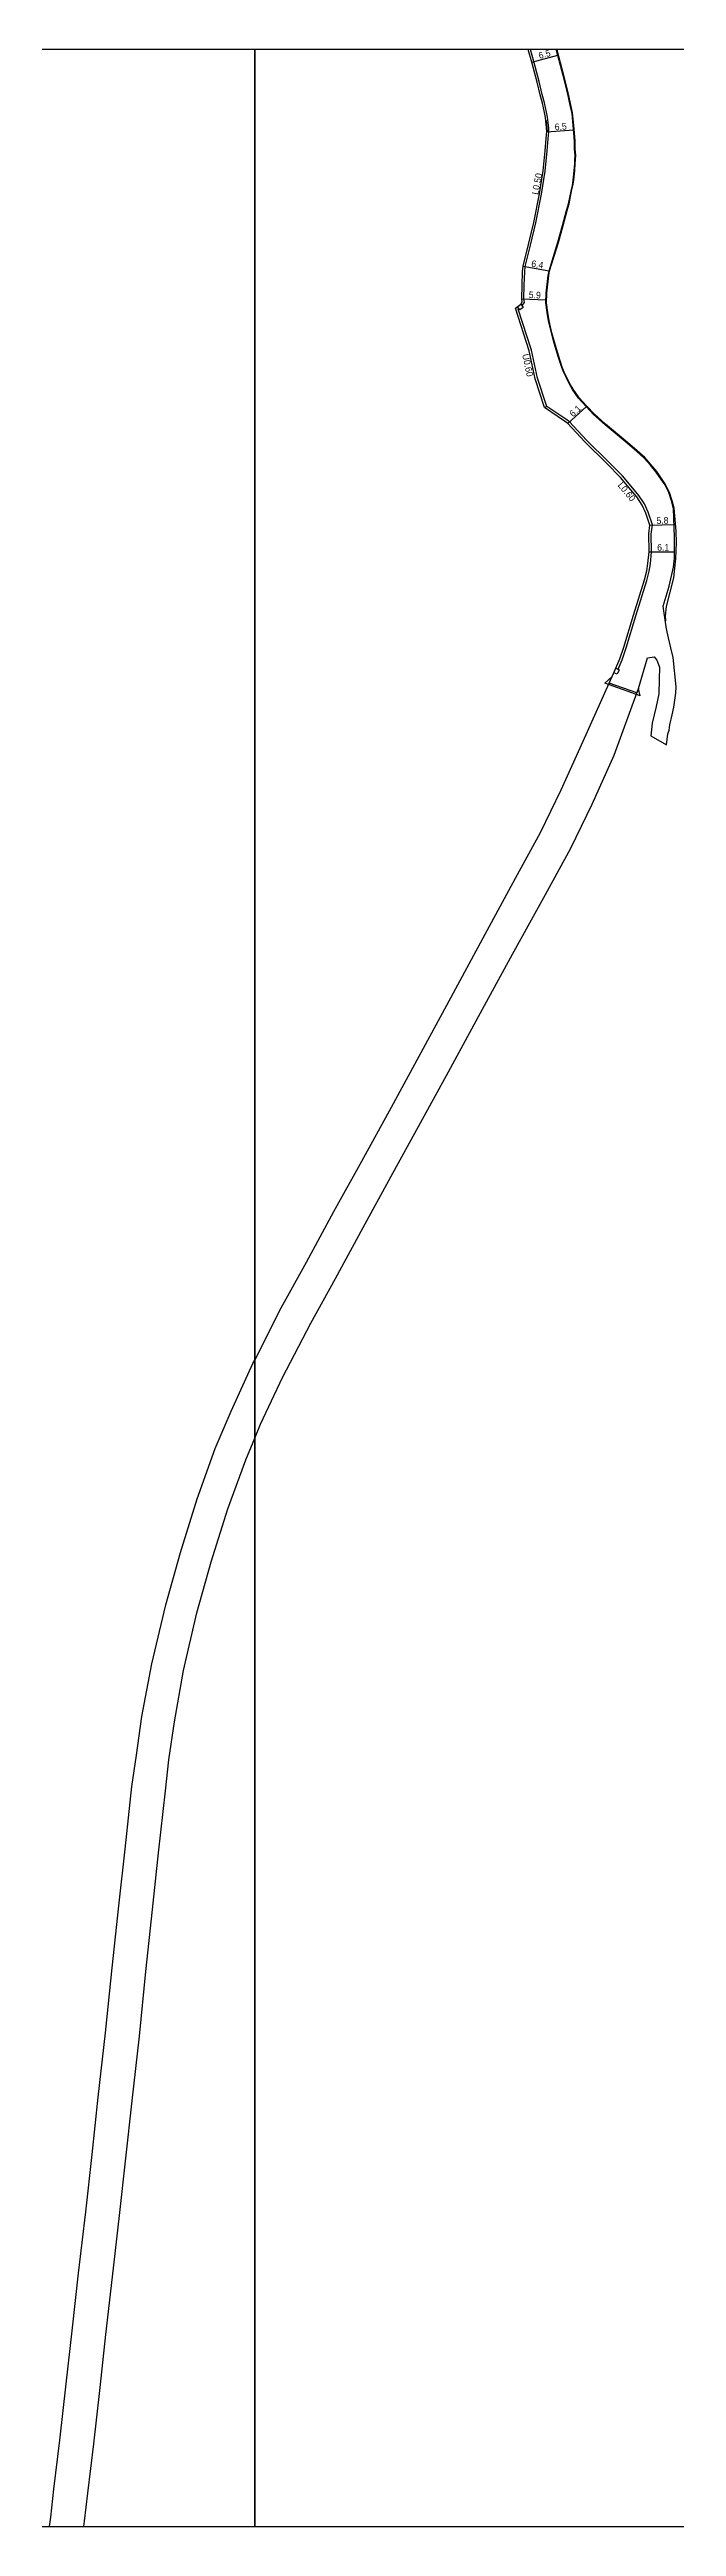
# Model space of a CAD drawing. Header units: metres. Extents: x -26400 to -24800, y -81000 to -78000.
# Drawn here: x -25650 to -25498, y -80400 to -79800 of the extents above; entities that cross this region are included whole.
import ezdxf

# ---------------------------------------------------------------- set-up
doc = ezdxf.new("R2010")
doc.units = ezdxf.units.M
doc.header["$LTSCALE"] = 2.5
for name, color, linetype in [('側溝・桝', 7, 'Continuous'), ('図郭', 7, 'Continuous'), ('幅員', 7, 'Continuous'), ('歩道・分離帯・安全施設', 7, 'Continuous'), ('道路', 7, 'Continuous')]:
    doc.layers.add(name, color=color, linetype=linetype)
doc.styles.get("Standard").update_dxf_attribs({"font": ''})
doc.styles.get('Standard').set_extended_font_data('@MS PGothic')

msp = doc.modelspace()

# ---------------------------------------------------------------- texts
at = {"layer": '側溝・桝'}
for s, rotation, p in [('L0.50', 78.849, (-25531.36, -79835.26)), ('U0.60', 281.90291, (-25535.23, -79873.89)), ('L0.60', 309.65494, (-25512.2, -79905.61))]:
    msp.add_text(s, height=1.6, rotation=rotation, dxfattribs=at).set_placement(p)
at = {"layer": '幅員'}
for s, rotation, p in [('6.5', 15.10543, (-25531.02, -79802.29)), ('6.5', 4.23023, (-25527.29, -79819.57)), ('6.4', 349.98259, (-25533.11, -79852.57)), ('5.9', 357.49248, (-25533.66, -79860.19)), ('6.1', 42.54779, (-25522.9, -79889.12)), ('5.8', 1.8717, (-25502.68, -79914.92)), ('6.1', 0.30367, (-25502.53, -79921.41))]:
    msp.add_text(s, height=1.6, rotation=rotation, dxfattribs=at).set_placement(p)

# ---------------------------------------------------------------- linework, layer by layer
at = {"layer": '側溝・桝'}
for points in [[(-25535.27, -79862.06), (-25535.22, -79862.02), (-25534.67, -79861.28), (-25534.83, -79860.33), (-25534.74, -79857.1), (-25534.61, -79853.87), (-25534.53, -79852.57), (-25533.21, -79847.38), (-25531.92, -79841.97), (-25530.56, -79835.05), (-25529.68, -79829.44), (-25529.16, -79824.55), (-25528.85, -79820.68), (-25528.74, -79819.99), (-25528.81, -79818.96), (-25529.08, -79816.39), (-25529.36, -79815.17), (-25529.85, -79812.9), (-25530.35, -79810.86), (-25531.08, -79807.76), (-25532.38, -79802.91), (-25533.23, -79800)], [(-25529.27, -79886.43), (-25531.52, -79879.63), (-25532.94, -79872.84), (-25536.17, -79862.89), (-25536.02, -79862.78)], [(-25512.01, -79950.1), (-25511.02, -79947.85), (-25510.05, -79944.96), (-25507.69, -79937.17), (-25505.06, -79928.62), (-25504.45, -79926.39), (-25504.17, -79924.59), (-25503.87, -79921.69), (-25503.97, -79917.37), (-25503.69, -79915.16), (-25504.75, -79912.09), (-25505.64, -79910.05), (-25506.96, -79908.01), (-25508.47, -79906.27), (-25510.95, -79903.27), (-25514.33, -79899.87), (-25519.62, -79894.64), (-25523.76, -79890.17), (-25524.63, -79889.53), (-25529.27, -79886.43), (-25529.8, -79886.74)]]:
    msp.add_lwpolyline(points, dxfattribs=at)
for points in [[(-25536.39, -79862.31), (-25535.58, -79861.67), (-25534.96, -79862.45), (-25535.78, -79863.09)], [(-25513.06, -79950.97), (-25512.56, -79949.86), (-25511.72, -79950.23), (-25512.22, -79951.34)]]:
    msp.add_lwpolyline(points, close=True, dxfattribs=at)
at = {"layer": '図郭'}
for points in [[(-26400, -80400), (-25600, -80400), (-25600, -79800), (-26400, -79800)], [(-25600, -80400), (-24800, -80400), (-24800, -79800), (-25600, -79800)]]:
    msp.add_lwpolyline(points, close=True, dxfattribs=at)
at = {"layer": '幅員', "flags": 128}
for points in [[(-25532.86, -79803.05), (-25526.59, -79801.35)], [(-25529.24, -79819.97), (-25522.76, -79819.49)], [(-25535.02, -79852.49), (-25528.72, -79853.6)], [(-25535.33, -79860.36), (-25529.47, -79860.62)], [(-25524.16, -79890.62), (-25519.66, -79886.48)], [(-25504.3, -79915.23), (-25498.47, -79915.04)], [(-25504.47, -79921.67), (-25498.35, -79921.64)]]:
    msp.add_lwpolyline(points, dxfattribs=at)
at = {"layer": '歩道・分離帯・安全施設'}
msp.add_lwpolyline([(-25500.45, -79938.39), (-25500.56, -79937.14), (-25500.25, -79934.9), (-25498.52, -79928), (-25498.22, -79925.62), (-25498.03, -79923.37), (-25497.87, -79919.45), (-25497.96, -79916.69), (-25498.45, -79911.12), (-25498.92, -79909.29), (-25499.56, -79907.27), (-25500.51, -79905.4), (-25501.33, -79904.15), (-25502.63, -79902.25), (-25504.06, -79900.55), (-25505.55, -79898.85), (-25507.38, -79897.22), (-25509.72, -79895.2), (-25515.03, -79890.78), (-25517.81, -79888.27), (-25519.53, -79886.4), (-25520.64, -79885.25), (-25521.46, -79884.35), (-25522.9, -79882.3), (-25523.73, -79880.82), (-25524.54, -79879.12), (-25525.03, -79878.18), (-25525.51, -79876.94), (-25526.36, -79874.34), (-25527.31, -79871.11), (-25528.01, -79868.6), (-25528.73, -79865.72), (-25529.03, -79863.69), (-25529.35, -79861.35), (-25529.25, -79859.02), (-25528.81, -79854.72), (-25528.57, -79853.64), (-25526.47, -79846.72), (-25525.33, -79842.64), (-25524.32, -79839.03), (-25523.85, -79837.41), (-25523.26, -79834.32), (-25522.94, -79832.98), (-25522.72, -79831.65), (-25522.49, -79829.4), (-25522.36, -79827.64), (-25522.31, -79826.72), (-25522.27, -79825.59), (-25522.37, -79824.12), (-25522.4, -79822.23), (-25522.55, -79820.2), (-25522.69, -79818.42), (-25523, -79815.36), (-25523.36, -79813.82), (-25523.85, -79811.52), (-25524.37, -79809.42), (-25525.11, -79806.26), (-25526.75, -79800.19), (-25526.8, -79800)], dxfattribs=at)
at = {"layer": '歩道・分離帯・安全施設', "flags": 128}
msp.add_lwpolyline([(-25529.1, -79819.76), (-25529.16, -79818.99), (-25529.35, -79817.16)], dxfattribs=at)
at = {"layer": '道路', "flags": 128}
for points in [[(-25529.24, -79819.97), (-25529.31, -79819), (-25529.57, -79816.47), (-25529.85, -79815.28), (-25530.33, -79813.02), (-25530.84, -79810.98), (-25531.56, -79807.88), (-25532.86, -79803.05), (-25533.75, -79800)], [(-25514.14, -79953.45), (-25513.12, -79951.12), (-25511.58, -79947.63), (-25510.63, -79944.78), (-25508.26, -79936.99), (-25505.64, -79928.45), (-25505.04, -79926.26), (-25504.77, -79924.51), (-25504.47, -79921.67), (-25504.58, -79917.34), (-25504.3, -79915.23), (-25505.31, -79912.31), (-25506.17, -79910.34), (-25507.44, -79908.37), (-25508.92, -79906.66), (-25511.4, -79903.67), (-25514.75, -79900.29), (-25520.05, -79895.06), (-25524.16, -79890.62), (-25524.94, -79890.05), (-25529.8, -79886.74), (-25532.1, -79879.79), (-25533.53, -79873.01), (-25536.83, -79862.64), (-25535.58, -79861.67), (-25535.2, -79861.15), (-25535.33, -79860.36), (-25535.24, -79857.09), (-25535.11, -79853.85), (-25535.02, -79852.49), (-25533.7, -79847.26), (-25532.41, -79841.86), (-25531.05, -79834.97), (-25530.17, -79829.37), (-25529.66, -79824.5), (-25529.34, -79820.62), (-25529.24, -79819.97)], [(-25506.62, -79956.56), (-25515.24, -79953.48)]]:
    msp.add_lwpolyline(points, dxfattribs=at)
at = {"layer": '道路'}
for points in [[(-25498.59, -79911.15), (-25499.06, -79909.33), (-25499.7, -79907.33), (-25500.64, -79905.48), (-25501.45, -79904.23), (-25502.75, -79902.35), (-25504.17, -79900.65), (-25505.66, -79898.95), (-25507.48, -79897.33), (-25509.81, -79895.32), (-25515.13, -79890.89), (-25517.92, -79888.38), (-25519.64, -79886.51), (-25520.75, -79885.35), (-25521.58, -79884.44), (-25523.03, -79882.38), (-25523.87, -79880.89), (-25524.68, -79879.18), (-25525.17, -79878.24), (-25525.65, -79876.99), (-25526.51, -79874.38), (-25527.46, -79871.15), (-25528.16, -79868.63), (-25528.87, -79865.75), (-25529.18, -79863.71), (-25529.5, -79861.36), (-25529.4, -79859.01), (-25528.95, -79854.7), (-25528.72, -79853.6), (-25526.62, -79846.67), (-25525.47, -79842.6), (-25524.46, -79838.99), (-25524, -79837.37), (-25523.4, -79834.29), (-25523.08, -79832.95), (-25522.87, -79831.63), (-25522.64, -79829.39), (-25522.51, -79827.63), (-25522.46, -79826.71), (-25522.42, -79825.59), (-25522.52, -79824.12), (-25522.55, -79822.24), (-25522.7, -79820.21), (-25522.84, -79818.43), (-25523.15, -79815.38), (-25523.51, -79813.85), (-25524, -79811.56), (-25524.52, -79809.46), (-25525.26, -79806.29), (-25526.89, -79800.23), (-25526.96, -79800)], [(-25501.11, -79934.84), (-25499.6, -79929.97), (-25498.56, -79925.41), (-25498.34, -79923.17), (-25498.37, -79918.11), (-25498.59, -79911.15)], [(-25500.39, -79939.85), (-25501.11, -79934.84)], [(-25500.3, -79968.46), (-25499.98, -79965.78), (-25499.6, -79964.85), (-25499.48, -79963.56), (-25498.94, -79961.16), (-25498.5, -79959.32), (-25498.24, -79957.64), (-25498.01, -79955.88), (-25497.9, -79954.41), (-25498.68, -79947.3), (-25499.2, -79944.96), (-25499.76, -79942.51), (-25500.13, -79941.02), (-25500.39, -79939.85)], [(-25507.03, -79954.76), (-25504.88, -79947.36)], [(-25504.88, -79947.36), (-25503.77, -79947.17)], [(-25503.77, -79947.17), (-25503.23, -79947.08), (-25502.59, -79947.92), (-25502.01, -79949.62), (-25502.03, -79952.59), (-25502.15, -79956.06), (-25502.75, -79959.14), (-25503.71, -79963.2), (-25504.04, -79966.23)], [(-25600, -80117.46), (-25593.61, -80104.84), (-25587.48, -80093.74), (-25580.82, -80081.44), (-25574.06, -80069.27), (-25566.9, -80056.21), (-25560.17, -80043.85), (-25552.42, -80029.57), (-25544.73, -80015.35), (-25536.84, -80000.69), (-25530.77, -79989.66), (-25525.76, -79979.31), (-25520.46, -79967.51), (-25514.14, -79953.45)], [(-25600, -80136.39), (-25598.59, -80132.98), (-25593.23, -80121.72), (-25586.44, -80108.53), (-25580.45, -80097.7), (-25573.73, -80085.32), (-25567.02, -80073.09), (-25559.82, -80060.01), (-25553.07, -80047.61), (-25545.28, -80033.32), (-25537.54, -80019.13), (-25529.59, -80004.64), (-25523.44, -79993.44), (-25518.28, -79982.8), (-25512.93, -79970.89), (-25507.03, -79954.76)], [(-25506.62, -79956.56), (-25507.03, -79954.76), (-25507.43, -79955.85), (-25514.14, -79953.45), (-25513.5, -79951.98), (-25515.24, -79953.48)], [(-25504.04, -79966.23), (-25500.3, -79968.46)], [(-25649.67, -80400), (-25649.37, -80397.73), (-25648.6, -80390.96), (-25647.18, -80379.06), (-25645.65, -80365.44), (-25644.23, -80352.61), (-25642.67, -80338.63), (-25640.91, -80323.78), (-25639.39, -80309.89), (-25637.9, -80295.97), (-25636.14, -80280.39), (-25634.55, -80264.71), (-25632.92, -80249.7), (-25631.4, -80235.94), (-25629.77, -80220.75), (-25628.64, -80213.15), (-25627.29, -80203.79), (-25624.93, -80191.02), (-25621.55, -80176.77), (-25617.94, -80164.11), (-25613.9, -80151.05), (-25609.59, -80138.85), (-25605.71, -80129.8), (-25600.41, -80118.26), (-25600, -80117.46)], [(-25641.34, -80400), (-25641.17, -80398.74), (-25640.4, -80391.91), (-25638.98, -80380.01), (-25637.45, -80366.36), (-25636.02, -80353.52), (-25634.47, -80339.57), (-25632.71, -80324.71), (-25631.18, -80310.78), (-25629.69, -80296.87), (-25627.93, -80281.27), (-25626.34, -80265.57), (-25624.72, -80250.59), (-25623.33, -80236.83), (-25621.58, -80221.8), (-25620.8, -80214.31), (-25619.4, -80205.11), (-25617.24, -80192.66), (-25614.03, -80178.68), (-25610.56, -80166.32), (-25606.49, -80153.48), (-25602.18, -80141.66), (-25600, -80136.39)]]:
    msp.add_lwpolyline(points, dxfattribs=at)

msp.set_redraw_order([(e.dxf.handle, doc.entitydb.next_handle()) for e in msp.query("TEXT MTEXT ATTDEF DIMENSION ARC_DIMENSION")])  # texts and dimensions are drawn at this point

doc.saveas('drawing.dxf')
